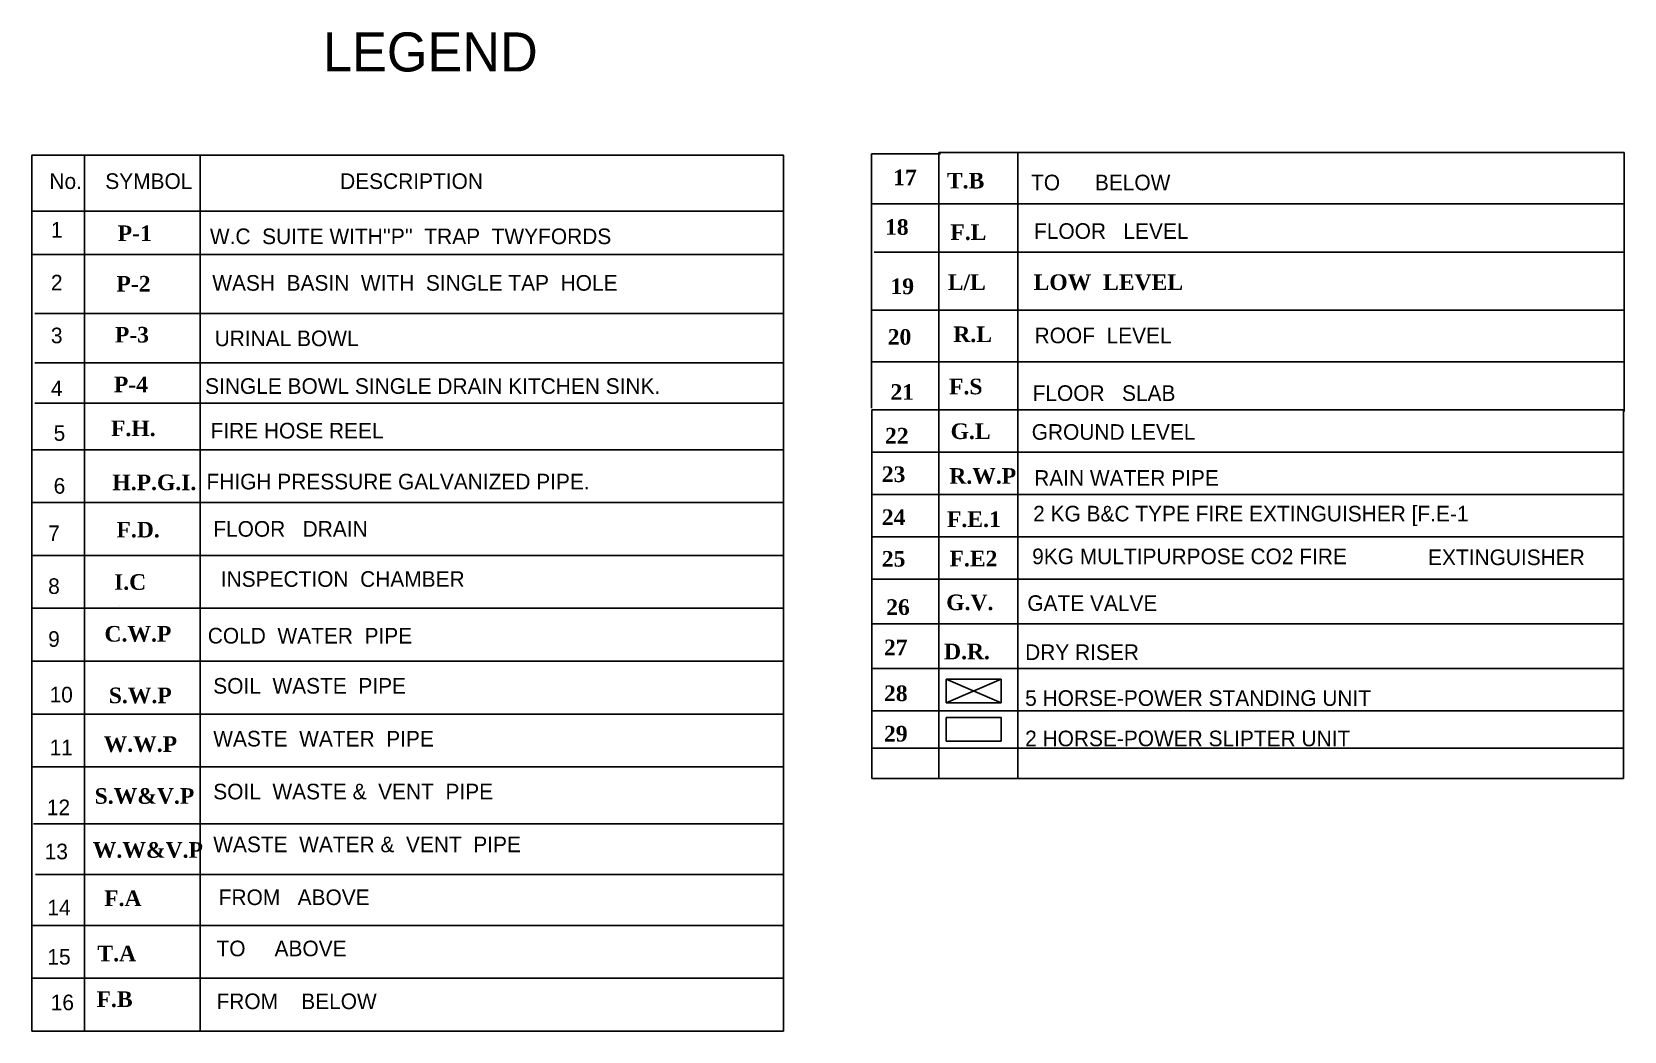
# Model space of a CAD drawing. Extents: x -2017610 to 288295, y -639251 to 250994.
# Drawn here: x 101052 to 175795, y -413387 to -366464 of the extents above; entities that cross this region are included whole.
import ezdxf

# ---------------------------------------------------------------- set-up
doc = ezdxf.new("R2010")
doc.units = 0
doc.header["$LTSCALE"] = 2
doc.header["$MEASUREMENT"] = 0
for name, color, linetype in [('COL', 6, 'CONTINUOUS'), ('LAY', 8, 'CONTINUOUS'), ('LEGEND', 8, 'CONTINUOUS'), ('TEXT3', 8, 'CONTINUOUS')]:
    doc.layers.add(name, color=color, linetype=linetype)

msp = doc.modelspace()

# ---------------------------------------------------------------- texts
at = {"layer": 'LEGEND'}
for s, height, p in [(' LEGEND', 1833.68, (114034.6, -368325.4)), ('No.', 733.47, (101875.6, -373842.5)), ('SYMBOL', 733.47, (104499.3, -373842.5)), ('DESCRIPTION', 733.471, (115522.2, -373842.5)), ('TO      BELOW', 733.471, (147954.8, -373905.7)), ('1', 733.5, (101946.9, -376124.3)), ("W.C  SUITE WITH''P''  TRAP  TWYFORDS", 733.471, (109409.7, -376432.3)), ('FLOOR   LEVEL', 733.471, (148094.5, -376185.6)), ('2', 733.5, (101946.9, -378606.2)), ('WASH  BASIN  WITH  SINGLE TAP  HOLE', 733.471, (109522.5, -378619.5)), ('3', 733.5, (101946.9, -381088.1)), ('URINAL BOWL', 733.471, (109632.1, -381223.2)), ('4', 733.5, (101946.9, -383570)), ('SINGLE BOWL SINGLE DRAIN KITCHEN SINK.', 733.471, (109186, -383463.7)), ('FIRE HOSE REEL', 733.471, (109440, -385557.5)), ('5', 733.5, (102074.9, -385668.2)), ('6', 733.5, (102074.9, -388150.1)), ('FHIGH PRESSURE GALVANIZED PIPE.', 733.471, (109249.5, -387948.9)), ('2 KG B&C TYPE FIRE EXTINGUISHER [F.E-1', 733.471, (148051.6, -389453.5)), ('7', 733.5, (101818.8, -390376.2)), ('FLOOR   DRAIN', 733.471, (109567, -390169.5)), ('9KG MULTIPURPOSE CO2 FIRE ', 733.471, (148007.3, -391460.5)), ('EXTINGUISHER', 733.471, (166590.4, -391503.2)), ('8', 733.5, (101818.8, -392858.1)), ('INSPECTION  CHAMBER', 733.471, (109922, -392523.5)), ('9', 733.5, (101818.8, -395340)), ('COLD  WATER  PIPE', 733.471, (109310.8, -395185)), ('SOIL  WASTE  PIPE', 733.471, (109567, -397539)), ('10', 733.47, (101884.6, -397949.8)), ('11', 733.47, (101884.6, -400431.8)), ('WASTE  WATER  PIPE', 733.471, (109567, -400020.9)), ('SOIL  WASTE &  VENT  PIPE', 733.471, (109567, -402502.9)), ('12', 733.47, (101756.6, -403245.7)), ('WASTE  WATER &  VENT  PIPE', 733.471, (109567, -404984.8)), ('13', 733.47, (101653.8, -405317.4)), ('14', 733.47, (101781.8, -407947.3)), ('FROM   ABOVE', 733.471, (109823.2, -407466.7)), ('15', 733.47, (101781.8, -410262.2)), ('TO     ABOVE', 733.471, (109720.4, -409870.4)), ('16', 733.47, (101938.8, -412404.3)), ('FROM    BELOW', 733.471, (109720.4, -412352.3))]:
    msp.add_text(s, height=height, dxfattribs=at).set_placement(p)
at = {"layer": 'LEGEND', "attachment_point": 1}
for s, insert, char_height, width in [('{\\fTimes New Roman|b1|i0|c0|p18;17}', (141482.8, -372934.1), 733.471, 3175.015), ('{\\fTimes New Roman|b1|i0|c0|p18;T.B}', (144005.2, -373085.8), 733.471, 5129.923), ('{\\fTimes New Roman|b1|i0|c0|p18;P-1}', (105082, -375556.1), 733.471, 9150.002), ('{\\fTimes New Roman|b1|i0|c0|p18;18}', (141098.6, -375262.1), 733.471, 2242.093), ('{\\fTimes New Roman|b1|i0|c0|p18;F.L}', (144166.8, -375502.2), 733.471, 5331.888), ('{\\fTimes New Roman|b1|i0|c0|p18;19}', (141354.7, -378048.4), 733.471, 2241.89), ('{\\fTimes New Roman|b1|i0|c0|p18;L/L}', (144046.2, -377850.9), 733.471, 4393.222), ('{\\fTimes New Roman|b1|i0|c0|p18;LOW  LEVEL}', (148073.2, -377853.1), 733.471, 29877.549), ('{\\fTimes New Roman|b1|i0|c0|p18;20}', (141226.6, -380422.5), 733.471, 2241.977), ('{\\fTimes New Roman|b1|i0|c0|p18;R.L}', (144303.7, -380299.2), 733.471, 3051.597), ('ROOF  LEVEL', (148120, -380353.6), 733.471, 23997.609), ('{\\fTimes New Roman|b1|i0|c0|p18;21}', (141354.7, -383009.4), 733.471, 1981.682), ('{\\fTimes New Roman|b1|i0|c0|p18;F.S}', (144105.6, -382750.5), 733.471, 2214.868), ('FLOOR   SLAB', (148026.8, -383060.9), 733.471, 24994.628), ('{\\fTimes New Roman|b1|i0|c0|p18;G.L}', (144179, -384849.1), 733.471, 2215.083), ('GROUND LEVEL', (147986, -384885.3), 733.471, 24994.254), ('{\\fTimes New Roman|b1|i0|c0|p18;22}', (141098.6, -385061.4), 733.471, 2241.89), ('{\\fTimes New Roman|b1|i0|c0|p18;23}', (140948.3, -386869.1), 733.471, 2242.17), ('{\\fTimes New Roman|b1|i0|c0|p18;R.W.P}', (144117.2, -386950.9), 733.471, 2214.821), ('RAIN WATER PIPE', (148101.9, -387045.1), 733.471, 24994.778), ('{\\fTimes New Roman|b1|i0|c0|p18;24}', (140948.3, -388887.6), 733.471, 2242.2), ('{\\fTimes New Roman|b1|i0|c0|p18;F.E.1}', (144009.1, -388982), 733.471, 2214.8), ('{\\fTimes New Roman|b1|i0|c0|p18;25}', (140948.3, -390841.4), 733.471, 2242), ('{\\fTimes New Roman|b1|i0|c0|p18;F.E2}', (144128, -390829.7), 733.471, 2214.8), ('{\\fTimes New Roman|b1|i0|c0|p18;I.C}', (104912.7, -391931.2), 733.471, 3150.66), ('{\\fTimes New Roman|b1|i0|c0|p18;26}', (141154.6, -393108.2), 733.471, 2242), ('{\\fTimes New Roman|b1|i0|c0|p18;G.V.}', (143972.7, -392885.8), 733.471, 2215), ('GATE VALVE', (147779.7, -392922), 733.47, 24994), ('{\\fTimes New Roman|b1|i0|c0|p18;C.W.P}', (104462.3, -394362.6), 733.471, 3473.806), ('{\\fTimes New Roman|b1|i0|c0|p18;27}', (141052, -395003.6), 733.471, 2242), ('{\\fTimes New Roman|b1|i0|c0|p18;D.R.}', (143870.1, -395191), 733.471, 2215), ('DRY RISER', (147677.1, -395227.3), 733.47, 24994), ('{\\fTimes New Roman|b1|i0|c0|p18;S.W.P}', (104664.5, -397254.1), 733.471, 3069.875), ('{\\fTimes New Roman|b1|i0|c0|p18;28}', (141052, -397157.5), 733.471, 2242), ('5 HORSE-POWER STANDING UNIT', (147677.1, -397381.1), 733.471, 24994), ('{\\fTimes New Roman|b1|i0|c0|p18;29}', (141052, -399052.9), 733.471, 2242), ('{\\fTimes New Roman|b1|i0|c0|p18;W.W.P}', (104422.3, -399539.8), 733.471, 3877.737), ('2 HORSE-POWER SLIPTER UNIT', (147677.1, -399276.6), 733.471, 24994), ('{\\fTimes New Roman|b1|i0|c0|p18;W.W&V.P}', (103913.7, -404512.8), 733.471, 4524.026), ('{\\fTimes New Roman|b1|i0|c0|p18;F.A}', (104448.6, -406780.1), 733.471, 3796.95), ('{\\fTimes New Roman|b1|i0|c0|p18;T.A}', (104130.1, -409374.1), 733.471, 4806.778), ('{\\fTimes New Roman|b1|i0|c0|p18;F.B}', (104088.9, -411519), 733.471, 4150.387)]:
    msp.add_mtext(s, dxfattribs=dict(at, insert=insert, char_height=char_height, width=width))
at = {"layer": 'LEGEND', "char_height": 733.471, "attachment_point": 1}
for s, insert in [('{\\fTimes New Roman|b1|i0|c0|p18;P-2}', (105022.8, -377926.1)), ('{\\fTimes New Roman|b1|i0|c0|p18;P-3}', (104950.4, -380317.3)), ('{\\fTimes New Roman|b1|i0|c0|p18;P-4}', (104902.7, -382652.3)), ('{\\fTimes New Roman|b1|i0|c0|p18;F.H.}', (104769.4, -384713.9)), ('{\\fTimes New Roman|b1|i0|c0|p18;H.P.G.I.}', (104832.9, -387251.8)), ('{\\fTimes New Roman|b1|i0|c0|p18;F.D.}', (105023.5, -389472.5)), ('{\\fTimes New Roman|b1|i0|c0|p18;S.W&V.P}', (103999.4, -401977))]:
    msp.add_mtext(s, dxfattribs=dict(at, insert=insert))

# ---------------------------------------------------------------- linework, layer by layer
at = {"layer": 'COL'}
for p, q in [((140593.9, -376804.7), (175762, -376804.7)), ((140450.3, -381965.7), (175762, -381965.7)), ((101131, -403646.6), (136339.3, -403646.6)), ((101230.8, -406038), (136339.3, -406038))]:
    msp.add_line(p, q, dxfattribs=at)
at = {"layer": 'LAY'}
for p, q in [((140469.7, -384136.4), (140469.7, -372190.5)), ((140469.7, -372190.5), (143708.6, -372190.5)), ((143627.2, -372136.5), (175794.7, -372136.5)), ((143627.2, -372136.5), (143627.2, -401529.6)), ((147341.6, -372136.5), (147341.6, -401529.6)), ((175794.7, -384296.1), (175794.7, -372136.5)), ((101052.1, -372254.5), (136339.3, -372254.5)), ((101052.1, -372254.5), (101052.1, -413387.1)), ((103521.5, -372254.5), (103521.5, -413387.1)), ((108948.1, -372254.5), (108948.1, -413387.1)), ((136339.3, -372254.5), (136339.3, -413387.1)), ((101052.1, -374882.3), (136339.3, -374882.3)), ((140474.7, -374544.3), (175762, -374544.3)), ((101052.1, -376919.4), (136339.3, -376919.4)), ((101198, -379683.9), (136339.3, -379683.9)), ((140474.7, -379528.3), (175762, -379528.3)), ((101198, -382012), (136339.3, -382012)), ((108948.1, -383381.9), (108948.1, -413387.1)), ((101198, -383903.5), (136339.3, -383903.5)), ((140474.7, -384214.7), (140474.7, -392216.1)), ((140474.7, -384214.7), (140474.7, -392216.1)), ((140474.7, -384214.7), (175762, -384214.7)), ((175759.6, -392216.1), (175762, -384214.7)), ((101052.1, -386086), (136339.3, -386086)), ((140474.7, -386202.4), (175761.4, -386202.4)), ((103521.5, -387462.2), (103521.5, -413387.1)), ((101052.1, -388567.9), (136339.3, -388567.9)), ((140474.7, -388190.1), (175760.8, -388190.1)), ((140474.7, -388295.1), (140474.7, -396296.5)), ((175759.6, -396296.5), (175762, -388295.1)), ((103521.5, -389570), (103521.5, -413387.1)), ((140474.7, -390177.8), (173429.3, -390177.8)), ((140474.7, -390177.8), (175760.2, -390177.8)), ((140474.7, -390402.8), (140474.7, -401529.6)), ((175758.7, -401529.6), (175762, -390402.8)), ((101052.1, -391049.9), (136339.3, -391049.9)), ((140474.7, -392165.5), (173429.3, -392165.5)), ((140474.7, -392165.5), (175759.6, -392165.5)), ((101052.1, -393531.8), (136339.3, -393531.8)), ((140474.7, -394258.2), (175760.2, -394258.2)), ((101052.1, -396013.7), (136339.3, -396013.7)), ((140474.7, -396365.9), (175760.2, -396365.9)), ((140474.7, -398353.6), (175759.6, -398353.6)), ((101052.1, -398495.6), (136339.3, -398495.6)), ((140474.7, -400096.5), (175759.6, -400096.5)), ((101052.1, -400977.5), (136339.3, -400977.5)), ((140474.7, -401529.6), (175759.6, -401529.6)), ((101052.1, -408423.2), (136339.3, -408423.2)), ((101052.1, -410905.2), (136339.3, -410905.2)), ((101052.1, -413387.1), (136339.3, -413387.1))]:
    msp.add_line(p, q, dxfattribs=at)
at = {"layer": 'LEGEND', "color": 1}
msp.add_line((105169.7, -393409.2), (105169.7, -393409.2), dxfattribs=at)
at = {"layer": 'TEXT3', "color": 233}
for p, q in [((143964.7, -396851.5), (146550.6, -396851.5)), ((143964.7, -396851.5), (146550.6, -397971.5)), ((143965.7, -397971.5), (143965.7, -396851.5)), ((146550.6, -396851.5), (143965.7, -397971.5)), ((146550.6, -396851.5), (146550.6, -397971.5)), ((146550.6, -397971.5), (143965.7, -397971.5))]:
    msp.add_line(p, q, dxfattribs=at)
at = {"layer": 'TEXT3', "color": 6}
for p, q in [((143964.7, -398655.8), (146550.6, -398655.8)), ((143965.7, -399775.8), (143965.7, -398655.8)), ((146550.6, -398655.8), (146550.6, -399775.8)), ((146550.6, -399775.8), (143965.7, -399775.8))]:
    msp.add_line(p, q, dxfattribs=at)

msp.set_redraw_order([(e.dxf.handle, doc.entitydb.next_handle()) for e in msp.query("TEXT MTEXT ATTDEF DIMENSION ARC_DIMENSION")])  # texts and dimensions are drawn at this point

doc.saveas('drawing.dxf')
